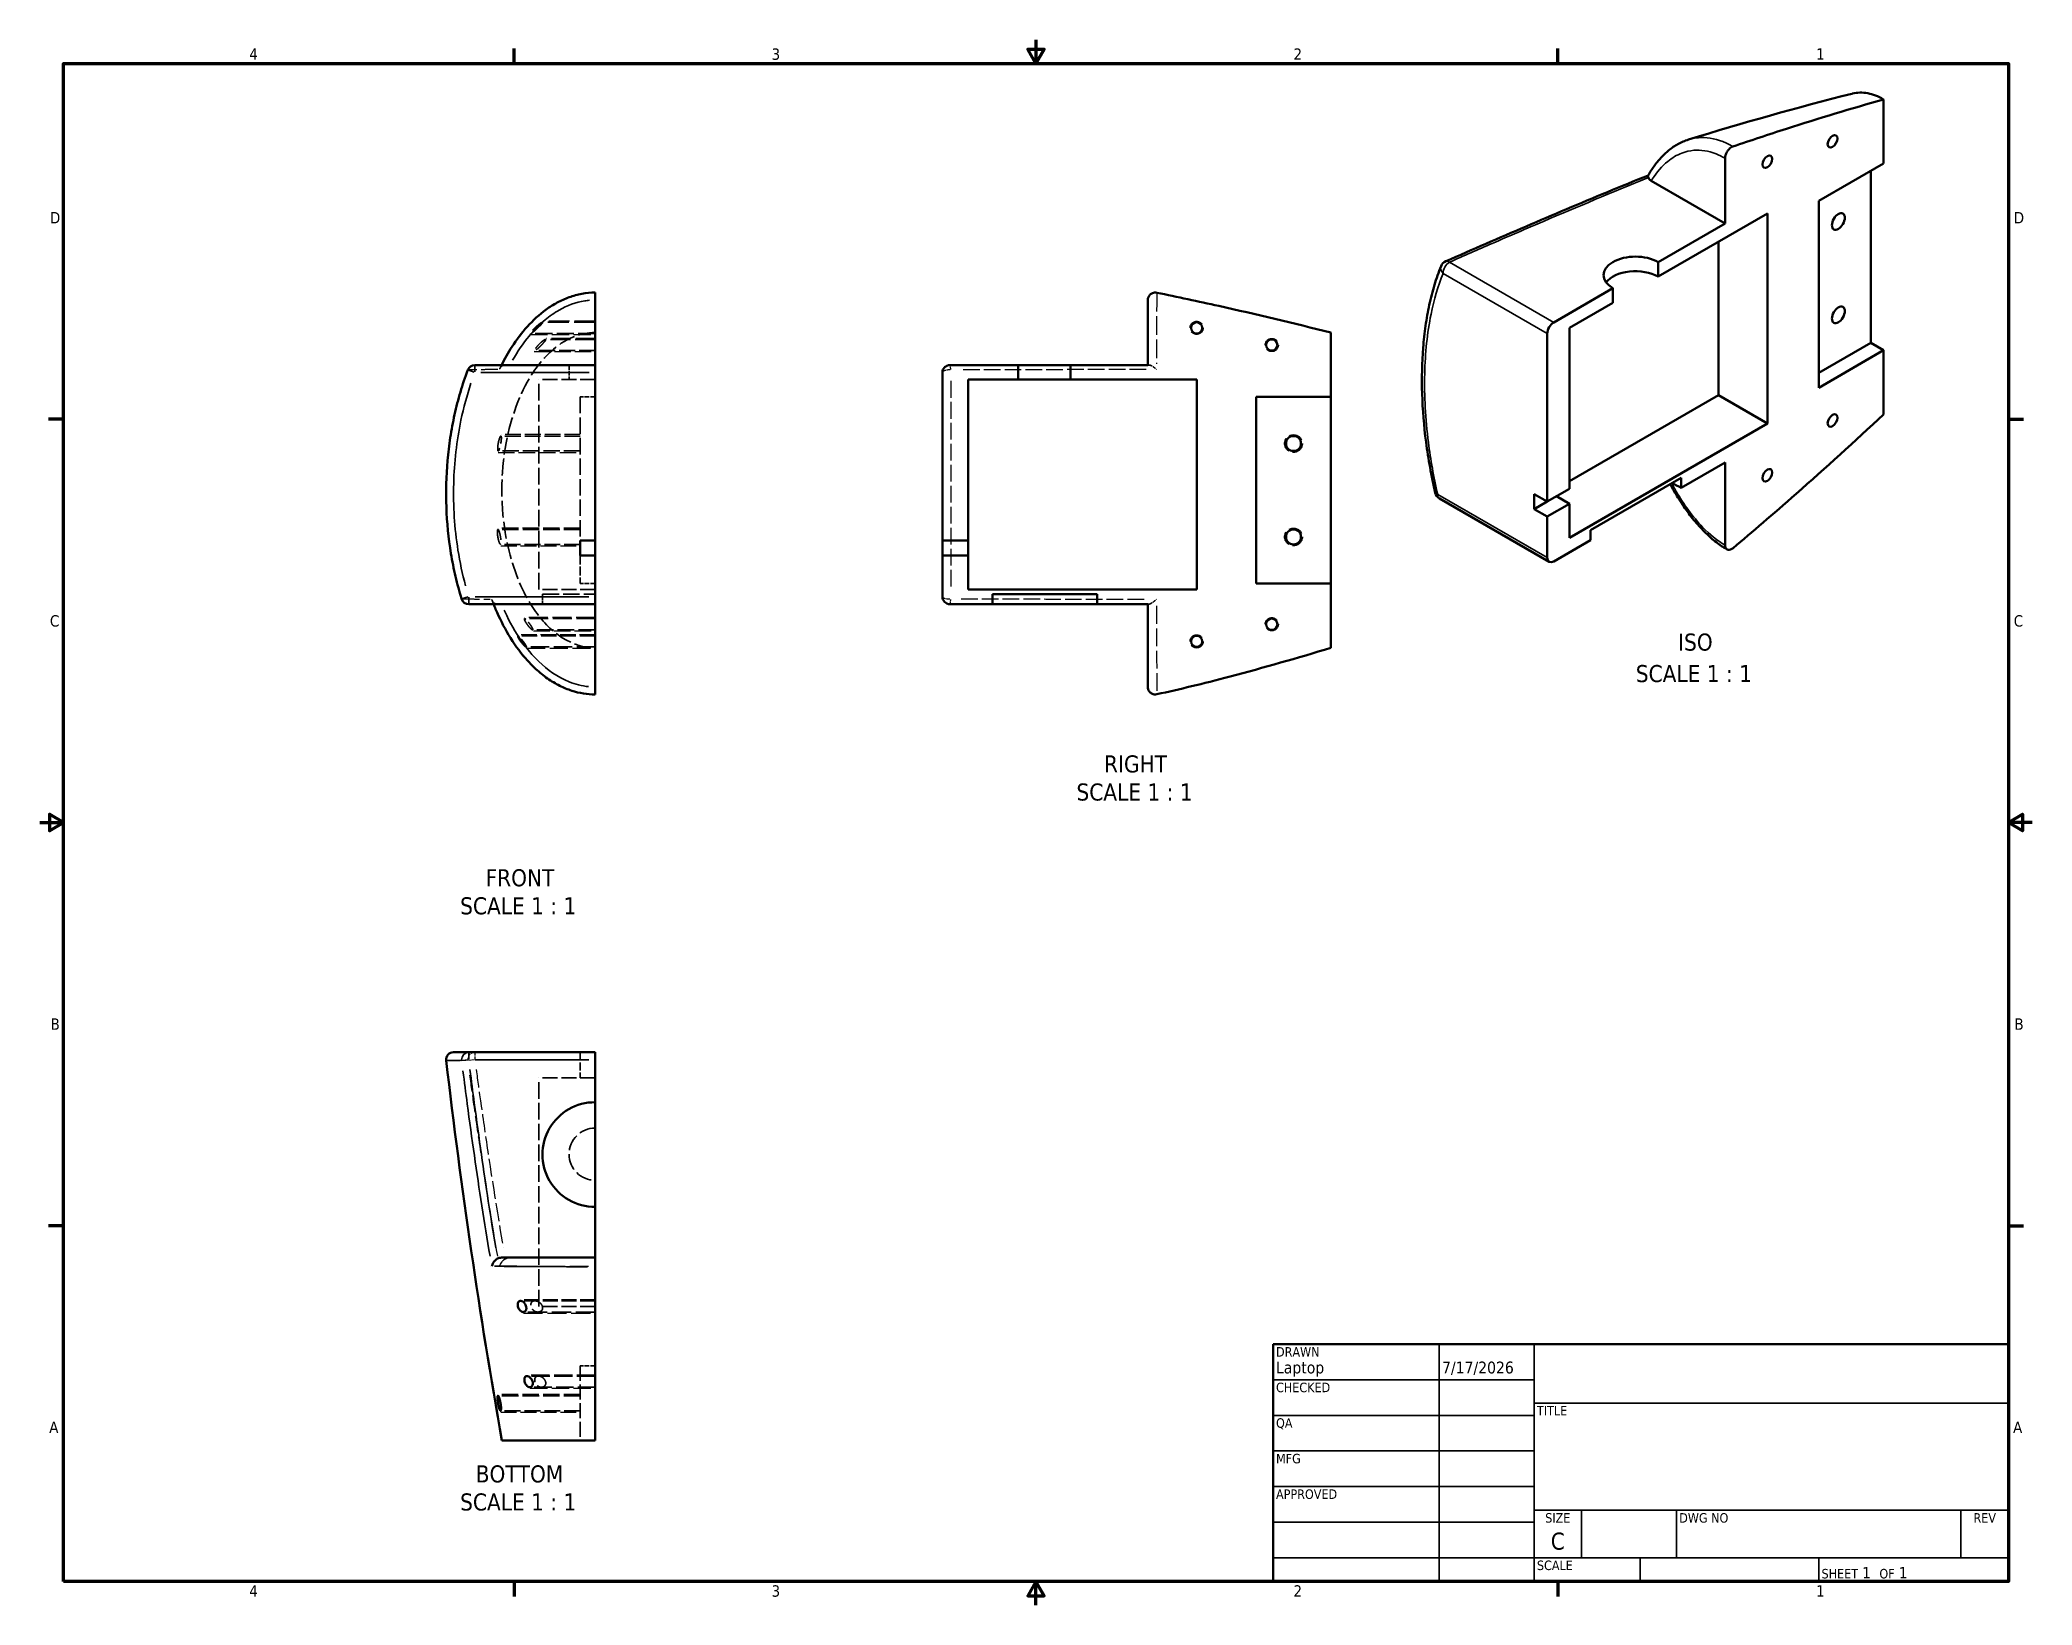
# Model space of a CAD drawing. Header units: millimetres. Extents: x 13 to 546, y 6 to 425.
import ezdxf
from ezdxf.enums import TextEntityAlignment as Align

# ---------------------------------------------------------------- set-up
doc = ezdxf.new("R2010")
doc.units = ezdxf.units.MM
doc.header["$LTSCALE"] = 25.4
doc.linetypes.add('DASHED', pattern=[0.2067, 0.1654, -0.0413])
for name, color, linetype, lineweight in [('Border (ANSI)', 7, 'Continuous', 70), ('Hidden (ANSI)', 7, 'DASHED', 35), ('Hidden Narrow (ANSI)', 7, 'DASHED', 25), ('Symbol (ANSI)', 7, 'Continuous', 25), ('Title (ANSI)', 7, 'Continuous', 50), ('Visible (ANSI)', 7, 'Continuous', 50), ('Visible Narrow (ANSI)', 7, 'Continuous', 35)]:
    doc.layers.add(name, color=color, linetype=linetype, lineweight=lineweight)
doc.styles.add('Label Text (ANSI)', font='tahoma.ttf')
doc.styles.add('Note Text (ANSI)', font='tahoma.ttf')
doc.styles.add('Text Style30', font='tahoma.ttf')
doc.styles.add('Text Style38', font='tahoma.ttf')
doc.styles.add('Text Style39', font='tahoma.ttf')

msp = doc.modelspace()

# ---------------------------------------------------------------- texts
at = {"layer": 'Symbol (ANSI)', "char_height": 4.572, "attachment_point": 7, "style": 'Label Text (ANSI)'}
for s, insert in [('ISO', (451.31, 261.83)), ('RIGHT', (297.61, 229.21)), ('SCALE 1 : 1', (290.23, 221.69)), ('FRONT', (132.03, 198.73)), ('SCALE 1 : 1', (125.22, 191.22)), ('BOTTOM', (129.39, 39.12)), ('SCALE 1 : 1', (125.22, 31.61))]:
    msp.add_mtext(s, dxfattribs=dict(at, insert=insert))
at = {"layer": 'Symbol (ANSI)', "insert": (439.98, 253.4), "char_height": 4.572, "width": 32.3602, "attachment_point": 7, "style": 'Label Text (ANSI)'}
msp.add_mtext('SCALE 1 : 1', dxfattribs=at)

# ---------------------------------------------------------------- blocks, each defined once
blk = doc.blocks.new('Borders Default Border')
at = {"layer": 'Border (ANSI)'}
for p, q in [((5.5, 16.5), (5.5, 16.66)), ((16.5, 16.5), (16.5, 16.66)), ((0.75, 12.75), (0.59, 12.75)), ((21.25, 12.75), (21.41, 12.75)), ((0.75, 4.25), (0.59, 4.25)), ((21.25, 4.25), (21.41, 4.25)), ((5.5, 0.5), (5.5, 0.34)), ((16.5, 0.5), (16.5, 0.34))]:
    blk.add_line(p, q, dxfattribs=at)
at = {"layer": 'Border (ANSI)', "flags": 128}
for points in [[(11, 16.75), (11, 16.5), (10.913, 16.65), (11.087, 16.65), (11, 16.5)], [(0.75, 0.5), (0.75, 16.5), (21.25, 16.5), (21.25, 0.5), (0.75, 0.5)], [(0.5, 8.5), (0.75, 8.5), (0.6, 8.587), (0.6, 8.413), (0.75, 8.5)], [(21.5, 8.5), (21.25, 8.5), (21.4, 8.587), (21.4, 8.413), (21.25, 8.5)], [(11, 0.25), (11, 0.5), (10.913, 0.35), (11.087, 0.35), (11, 0.5)]]:
    blk.add_lwpolyline(points, dxfattribs=at)
at = {"layer": 'Border (ANSI)', "char_height": 0.12, "attachment_point": 7, "style": 'Note Text (ANSI)'}
for s, insert in [('4', (2.708, 16.54)), ('3', (8.213, 16.537)), ('2', (13.714, 16.54)), ('1', (19.223, 16.54)), ('D', (0.606, 14.815)), ('D', (21.306, 14.815)), ('C', (0.606, 10.563)), ('C', (21.306, 10.563)), ('B', (0.613, 6.315)), ('B', (21.313, 6.315)), ('A', (0.599, 2.065)), ('A', (21.299, 2.065)), ('4', (2.708, 0.34)), ('3', (8.213, 0.337)), ('2', (13.714, 0.34)), ('1', (19.223, 0.34))]:
    blk.add_mtext(s, dxfattribs=dict(at, insert=insert))
blk = doc.blocks.new('Title Blocks ANSI - Large')
at = {"layer": 'Title (ANSI)'}
for p, q in [((5, 7.45), (5, 4.95)), ((12.75, 7.45), (5, 7.45)), ((12.75, 4.95), (12.75, 7.45)), ((5, 4.95), (12.75, 4.95))]:
    blk.add_line(p, q, dxfattribs=at)
at = {"layer": 'Title (ANSI)', "lineweight": 35}
for p, q in [((6.75, 4.95), (6.75, 7.45)), ((7.75, 4.95), (7.75, 7.45)), ((5, 7.075), (7.75, 7.075)), ((7.75, 6.83), (12.75, 6.83)), ((5, 6.7), (7.75, 6.7)), ((5, 6.325), (7.75, 6.325)), ((5, 5.95), (7.75, 5.95)), ((12.75, 5.7), (7.75, 5.7)), ((8.25, 5.2), (8.25, 5.7)), ((9.25, 5.2), (9.25, 5.7)), ((12.25, 5.2), (12.25, 5.7)), ((5, 5.575), (7.75, 5.575)), ((7.75, 5.2), (5, 5.2)), ((12.75, 5.2), (7.75, 5.2)), ((8.87, 5.2), (8.87, 4.95)), ((10.75, 5.2), (10.75, 4.95))]:
    blk.add_line(p, q, dxfattribs=at)
at = {"layer": 'Title (ANSI)', "style": 'Text Style38'}
for s, p in [('DRAWN', (5.03, 7.42)), ('CHECKED', (5.03, 7.045)), ('TITLE', (7.78, 6.8)), ('QA', (5.03, 6.67)), ('MFG', (5.03, 6.295)), ('APPROVED', (5.03, 5.92)), ('DWG NO', (9.28, 5.67)), ('SCALE', (7.78, 5.17))]:
    blk.add_text(s, height=0.1, dxfattribs=at).set_placement(p, align=Align.TOP_LEFT)
for s, p in [('SIZE', (8, 5.67)), ('REV', (12.5, 5.67))]:
    blk.add_text(s, height=0.1, dxfattribs=at).set_placement(p, align=Align.TOP_CENTER)
at = {"layer": 'Title (ANSI)', "insert": (10.78, 4.98), "char_height": 0.12, "attachment_point": 7, "style": 'Note Text (ANSI)'}
blk.add_mtext('\\fTahoma|b0|i0;{\\H0.1000;SHEET}\\fTahoma|b0|i0;{\\H0.1200; 1  }\\fTahoma|b0|i0;{\\H0.1000;OF}\\fTahoma|b0|i0;{\\H0.1200; 1 }', dxfattribs=at)
at = {"layer": 'Title (ANSI)'}
for tag, height, style, p in [('AUTHOR', 0.125, 'Text Style39', (5.03, 7.105)), ('CREATION_DATE', 0.125, 'Text Style39', (6.78, 7.105)), ('CHECKED_BY', 0.125, 'Text Style39', (5.03, 6.73)), ('CHECKED_DATE', 0.125, 'Text Style39', (6.78, 6.73)), ('MFG_APPROVED_BY', 0.125, 'Text Style39', (5.03, 5.98)), ('MFG_APPROVED_DATE', 0.125, 'Text Style39', (6.78, 5.98)), ('ENG_APPROVED_BY', 0.125, 'Text Style39', (5.03, 5.605)), ('ENG_APPROVAL_DATE', 0.125, 'Text Style39', (6.78, 5.605)), ('PART_NUMBER', 0.18, 'Text Style30', (9.28, 5.23))]:
    blk.add_attdef(tag, text='', height=height, dxfattribs=dict(at, style=style)).set_placement(p, align=Align.BOTTOM_LEFT)
at = {"layer": 'Title (ANSI)', "lineweight": 30, "flags": 63}
blk.add_attdef('COMPANY', text='', height=0.125, dxfattribs=at).set_placement((10.25, 7.14), align=Align.MIDDLE_CENTER)
blk.add_attdef('TITLE', text='', height=0.18, dxfattribs=at).set_placement((7.78, 6.223), align=Align.MIDDLE_LEFT)
at = {"layer": 'Title (ANSI)'}
for tag, height, style, p in [('Sheet_Size', 0.18, 'Text Style30', (8, 5.375)), ('REVISION_NUMBER', 0.125, 'Text Style39', (12.5, 5.375))]:
    blk.add_attdef(tag, text='', height=height, dxfattribs=dict(at, style=style)).set_placement(p, align=Align.MIDDLE_CENTER)
at = {"layer": 'Title (ANSI)', "lineweight": 30, "flags": 63}
blk.add_attdef('Initial_View_Scale', text='', height=0.12, dxfattribs=at).set_placement((8.84, 4.98), align=Align.BOTTOM_RIGHT)

# ---------------------------------------------------------------- linework, layer by layer
at = {"layer": 'Hidden (ANSI)', "ltscale": 1.090998}
msp.add_line((161.38, 346.84), (144.19, 346.84), dxfattribs=at)
at = {"layer": 'Hidden (ANSI)', "ltscale": 1.344048}
msp.add_line((161.38, 349.84), (147.26, 349.84), dxfattribs=at)
at = {"layer": 'Hidden (ANSI)', "ltscale": 1.024214}
msp.add_line((161.38, 342.24), (145.24, 342.24), dxfattribs=at)
at = {"layer": 'Hidden (ANSI)', "ltscale": 1.265298}
msp.add_line((161.38, 345.24), (148.09, 345.24), dxfattribs=at)
at = {"layer": 'Hidden (ANSI)', "ltscale": 0.292549}
msp.add_line((154.38, 338.37), (154.38, 334.47), dxfattribs=at)
at = {"layer": 'Hidden (ANSI)', "ltscale": 0.101461}
msp.add_line((309.69, 338.37), (309.34, 338.37), dxfattribs=at)
at = {"layer": 'Hidden (ANSI)', "ltscale": 0.958697}
for p, q in [((161.38, 334.47), (146.28, 334.47)), ((161.38, 278.27), (146.28, 278.27)), ((161.38, 147.5), (146.28, 147.5)), ((161.38, 86.3), (146.28, 86.3))]:
    msp.add_line(p, q, dxfattribs=at)
at = {"layer": 'Hidden (ANSI)', "ltscale": 1.070439}
msp.add_line((146.28, 278.27), (146.28, 334.47), dxfattribs=at)
at = {"layer": 'Hidden (ANSI)', "ltscale": 1.04775}
msp.add_line((157.38, 329.87), (157.38, 291.37), dxfattribs=at)
at = {"layer": 'Hidden (ANSI)', "ltscale": 0.299852}
for p, q in [((161.38, 329.87), (157.38, 329.87)), ((161.38, 279.87), (157.38, 279.87)), ((161.38, 70.4), (157.38, 70.4))]:
    msp.add_line(p, q, dxfattribs=at)
at = {"layer": 'Hidden (ANSI)', "ltscale": 1.044776}
msp.add_line((157.38, 315.37), (135.43, 315.37), dxfattribs=at)
at = {"layer": 'Hidden (ANSI)', "ltscale": 1.011202}
msp.add_line((157.38, 319.37), (136.14, 319.37), dxfattribs=at)
at = {"layer": 'Hidden (ANSI)', "ltscale": 1.048241}
msp.add_line((157.38, 294.37), (135.36, 294.37), dxfattribs=at)
at = {"layer": 'Hidden (ANSI)', "ltscale": 1.016117}
msp.add_line((157.38, 290.37), (136.04, 290.37), dxfattribs=at)
at = {"layer": 'Hidden (ANSI)', "ltscale": 0.561852}
msp.add_line((157.38, 287.37), (157.38, 279.87), dxfattribs=at)
at = {"layer": 'Hidden (ANSI)', "ltscale": 1.051882}
msp.add_line((147.28, 277.06), (161.38, 277.06), dxfattribs=at)
at = {"layer": 'Hidden (ANSI)', "ltscale": 0.202368}
for p, q in [((147.28, 274.36), (147.28, 277.06)), ((267.74, 274.36), (267.74, 277.06)), ((295.74, 274.36), (295.74, 277.06))]:
    msp.add_line(p, q, dxfattribs=at)
at = {"layer": 'Hidden (ANSI)', "ltscale": 0.007334}
for p, q in [((267.74, 277.06), (267.74, 277.06)), ((295.74, 277.06), (295.74, 277.06))]:
    msp.add_line(p, q, dxfattribs=at)
at = {"layer": 'Hidden (ANSI)', "ltscale": 0.084509}
msp.add_line((309.34, 274.36), (309.61, 274.36), dxfattribs=at)
at = {"layer": 'Hidden (ANSI)', "ltscale": 1.198314}
msp.add_line((161.38, 270.49), (142.5, 270.49), dxfattribs=at)
at = {"layer": 'Hidden (ANSI)', "ltscale": 1.063412}
msp.add_line((161.38, 267.49), (144.63, 267.49), dxfattribs=at)
at = {"layer": 'Hidden (ANSI)', "ltscale": 0.984911}
msp.add_line((161.38, 265.89), (140.69, 265.89), dxfattribs=at)
at = {"layer": 'Hidden (ANSI)', "ltscale": 1.173342}
msp.add_line((161.38, 262.89), (142.89, 262.89), dxfattribs=at)
at = {"layer": 'Hidden (ANSI)', "ltscale": 0.517318}
msp.add_line((157.38, 154.4), (157.38, 147.5), dxfattribs=at)
at = {"layer": 'Hidden (ANSI)', "ltscale": 1.059704}
msp.add_line((146.28, 86.3), (146.28, 147.5), dxfattribs=at)
at = {"layer": 'Hidden (ANSI)', "ltscale": 0.951838}
msp.add_line((161.38, 87.83), (141.39, 87.83), dxfattribs=at)
at = {"layer": 'Hidden (ANSI)', "ltscale": 1.223535}
msp.add_line((161.38, 84.83), (142.1, 84.83), dxfattribs=at)
at = {"layer": 'Hidden (ANSI)', "ltscale": 0.952348}
msp.add_line((157.38, 70.4), (157.38, 50.4), dxfattribs=at)
at = {"layer": 'Hidden (ANSI)', "ltscale": 1.159075}
msp.add_line((161.38, 67.7), (143.12, 67.7), dxfattribs=at)
at = {"layer": 'Hidden (ANSI)', "ltscale": 1.109022}
msp.add_line((161.38, 64.7), (143.91, 64.7), dxfattribs=at)
at = {"layer": 'Hidden (ANSI)', "ltscale": 1.050631}
msp.add_line((157.38, 62.4), (135.31, 62.4), dxfattribs=at)
at = {"layer": 'Hidden (ANSI)', "ltscale": 1.016409}
msp.add_line((157.38, 58.4), (136.03, 58.4), dxfattribs=at)
at = {"layer": 'Hidden (ANSI)', "ltscale": 1.047162}
msp.add_arc((161.38, 127.1), 7, 90, 270, dxfattribs=at)
at = {"layer": 'Hidden (ANSI)', "ltscale": 1.075485}
msp.add_open_spline([(161.38, 347.07), (159.7, 347.07), (158.06, 346.79), (154.79, 345.68), (153.21, 344.85), (149.02, 341.89), (146.51, 339.16), (141.18, 330.77), (138.85, 324.53), (135.98, 309.25), (136, 300.28), (138.75, 285.83), (140.72, 280.28), (145.05, 272.65), (147.18, 269.8), (151.51, 265.95), (153.49, 264.65), (157.49, 263.06), (159.41, 262.67), (161.38, 262.67)], degree=3, knots=[-10.365401, -10.365401, -10.365401, -10.365401, -9.745224, -9.745224, -9.087405, -9.087405, -7.849207, -7.849207, -6.059419, -6.059419, -3.904824, -3.904824, -2.323842, -2.323842, -1.291761, -1.291761, -0.590045, -0.590045, 0, 0, 0, 0], dxfattribs=at)
at = {"layer": 'Hidden (ANSI)', "ltscale": 1.11185}
for points in [[(146.95, 349.72), (146.82, 349.65), (146.68, 349.56), (146.27, 349.27), (145.97, 349.03), (145.42, 348.53), (145.16, 348.28), (144.77, 347.85), (144.62, 347.67), (144.39, 347.38), (144.31, 347.25), (144.2, 347.06), (144.16, 346.99), (144.14, 346.89), (144.14, 346.85), (144.2, 346.83), (144.25, 346.85), (144.41, 346.93), (144.53, 347.01), (144.86, 347.27), (145.08, 347.46), (145.58, 347.91), (145.85, 348.16), (146.35, 348.65), (146.58, 348.87), (146.92, 349.23), (147.04, 349.37), (147.2, 349.56), (147.25, 349.64), (147.31, 349.75), (147.32, 349.79), (147.3, 349.84), (147.27, 349.84), (147.16, 349.82), (147.06, 349.78), (146.95, 349.72)], [(146.95, 86.92), (146.82, 87.08), (146.68, 87.21), (146.27, 87.54), (145.97, 87.69), (145.42, 87.83), (145.16, 87.85), (144.77, 87.76), (144.62, 87.69), (144.39, 87.49), (144.31, 87.38), (144.2, 87.13), (144.16, 87), (144.14, 86.72), (144.14, 86.58), (144.2, 86.27), (144.25, 86.11), (144.41, 85.78), (144.53, 85.6), (144.86, 85.25), (145.08, 85.09), (145.58, 84.87), (145.85, 84.82), (146.35, 84.84), (146.58, 84.91), (146.92, 85.11), (147.04, 85.22), (147.2, 85.45), (147.25, 85.56), (147.31, 85.8), (147.32, 85.92), (147.3, 86.18), (147.27, 86.31), (147.16, 86.61), (147.06, 86.77), (146.95, 86.92)]]:
    msp.add_open_spline(points, degree=3, knots=[-1.116575, -1.116575, -1.116575, -1.116575, -1.053676, -1.053676, -0.938264, -0.938264, -0.841588, -0.841588, -0.772418, -0.772418, -0.718702, -0.718702, -0.674509, -0.674509, -0.630363, -0.630363, -0.579807, -0.579807, -0.514913, -0.514913, -0.432504, -0.432504, -0.343345, -0.343345, -0.260804, -0.260804, -0.195524, -0.195524, -0.149823, -0.149823, -0.107175, -0.107175, -0.060647, -0.060647, 0, 0, 0, 0], dxfattribs=at)
at = {"layer": 'Hidden (ANSI)', "ltscale": 1.087564}
for points in [[(147.41, 344.88), (147.33, 344.82), (147.25, 344.76), (146.91, 344.48), (146.62, 344.22), (146.13, 343.71), (145.92, 343.47), (145.61, 343.08), (145.49, 342.92), (145.33, 342.66), (145.27, 342.55), (145.2, 342.39), (145.18, 342.33), (145.19, 342.25), (145.22, 342.24), (145.32, 342.25), (145.4, 342.3), (145.62, 342.45), (145.77, 342.57), (146.17, 342.93), (146.42, 343.17), (146.94, 343.69), (147.19, 343.95), (147.6, 344.39), (147.76, 344.58), (147.97, 344.84), (148.04, 344.94), (148.13, 345.09), (148.15, 345.14), (148.15, 345.22), (148.14, 345.24), (148.05, 345.25), (147.98, 345.22), (147.76, 345.12), (147.6, 345.01), (147.41, 344.88)], [(147.41, 67.18), (147.33, 67.25), (147.25, 67.31), (146.91, 67.54), (146.62, 67.65), (146.13, 67.72), (145.92, 67.7), (145.61, 67.56), (145.49, 67.47), (145.33, 67.25), (145.27, 67.13), (145.2, 66.87), (145.18, 66.73), (145.19, 66.43), (145.22, 66.28), (145.32, 65.94), (145.4, 65.77), (145.62, 65.42), (145.77, 65.24), (146.17, 64.91), (146.42, 64.79), (146.94, 64.68), (147.19, 64.7), (147.6, 64.84), (147.76, 64.94), (147.97, 65.17), (148.04, 65.29), (148.13, 65.53), (148.15, 65.65), (148.15, 65.91), (148.14, 66.04), (148.05, 66.33), (147.98, 66.49), (147.76, 66.84), (147.6, 67.02), (147.41, 67.18)]]:
    msp.add_open_spline(points, degree=3, knots=[-1.207288, -1.207288, -1.207288, -1.207288, -1.172513, -1.172513, -1.05679, -1.05679, -0.958421, -0.958421, -0.88705, -0.88705, -0.83098, -0.83098, -0.780222, -0.780222, -0.727609, -0.727609, -0.663298, -0.663298, -0.580323, -0.580323, -0.478557, -0.478557, -0.376223, -0.376223, -0.294379, -0.294379, -0.236548, -0.236548, -0.190507, -0.190507, -0.144451, -0.144451, -0.084776, -0.084776, 0, 0, 0, 0], dxfattribs=at)
at = {"layer": 'Hidden (ANSI)', "ltscale": 0.211927}
for points in [[(137.27, 338.37), (137.06, 338.37), (136.86, 338.33), (136.45, 338.16), (136.26, 338.02), (135.95, 337.66), (135.84, 337.45), (135.78, 337.22), (135.78, 337.22), (135.78, 337.22)], [(309.69, 338.37), (309.83, 338.37), (309.99, 338.33), (310.39, 338.16), (310.64, 338.02), (311.14, 337.66), (311.4, 337.45), (311.64, 337.22), (311.65, 337.22), (311.65, 337.22)], [(137.27, 99.04), (137.06, 98.91), (136.86, 98.75), (136.45, 98.35), (136.26, 98.1), (135.95, 97.59), (135.84, 97.34), (135.78, 97.09), (135.78, 97.09), (135.78, 97.09)]]:
    msp.add_open_spline(points, degree=3, knots=[0, 0, 0, 0, 0.0759867, 0.0759867, 0.1781438, 0.1781438, 0.2800454, 0.2800454, 0.2809061, 0.2809061, 0.2809061, 0.2809061], dxfattribs=at)
at = {"layer": 'Hidden (ANSI)', "ltscale": 0.073027}
msp.add_open_spline([(135.88, 337.49), (136.02, 337.79), (136.17, 338.08), (136.31, 338.37)], degree=3, dxfattribs=at)
at = {"layer": 'Hidden (ANSI)', "ltscale": 1.214758}
for points in [[(135.3, 316.54), (135.3, 316.46), (135.29, 316.39), (135.28, 316.11), (135.28, 315.93), (135.3, 315.62), (135.32, 315.51), (135.39, 315.37), (135.43, 315.36), (135.53, 315.42), (135.59, 315.51), (135.71, 315.78), (135.77, 315.96), (135.89, 316.37), (135.94, 316.58), (136.03, 317.01), (136.07, 317.21), (136.15, 317.63), (136.18, 317.83), (136.23, 318.23), (136.25, 318.43), (136.27, 318.81), (136.27, 318.98), (136.24, 319.24), (136.22, 319.32), (136.14, 319.39), (136.09, 319.37), (135.98, 319.24), (135.91, 319.12), (135.78, 318.8), (135.7, 318.59), (135.58, 318.15), (135.53, 317.94), (135.44, 317.52), (135.4, 317.32), (135.34, 316.92), (135.32, 316.72), (135.3, 316.54)], [(135.3, 62.22), (135.3, 62.18), (135.29, 62.14), (135.28, 61.97), (135.28, 61.81), (135.3, 61.41), (135.32, 61.17), (135.39, 60.66), (135.43, 60.4), (135.53, 59.88), (135.59, 59.63), (135.71, 59.16), (135.77, 58.96), (135.89, 58.65), (135.94, 58.55), (136.03, 58.42), (136.07, 58.39), (136.15, 58.4), (136.18, 58.44), (136.23, 58.58), (136.25, 58.69), (136.27, 58.99), (136.27, 59.18), (136.24, 59.63), (136.22, 59.88), (136.14, 60.4), (136.09, 60.66), (135.98, 61.17), (135.91, 61.4), (135.78, 61.83), (135.7, 62.01), (135.58, 62.25), (135.53, 62.33), (135.44, 62.4), (135.4, 62.41), (135.34, 62.36), (135.32, 62.3), (135.3, 62.22)]]:
    msp.add_open_spline(points, degree=3, knots=[-1.278527, -1.278527, -1.278527, -1.278527, -1.25344, -1.25344, -1.180474, -1.180474, -1.102227, -1.102227, -1.021704, -1.021704, -0.942033, -0.942033, -0.858075, -0.858075, -0.785274, -0.785274, -0.722041, -0.722041, -0.660059, -0.660059, -0.592172, -0.592172, -0.515067, -0.515067, -0.437083, -0.437083, -0.356631, -0.356631, -0.276387, -0.276387, -0.191619, -0.191619, -0.122376, -0.122376, -0.061811, -0.061811, 0, 0, 0, 0], dxfattribs=at)
at = {"layer": 'Hidden (ANSI)', "ltscale": 1.214785}
msp.add_open_spline([(135.33, 292.27), (135.35, 292.17), (135.36, 292.08), (135.43, 291.75), (135.49, 291.53), (135.61, 291.1), (135.68, 290.9), (135.82, 290.59), (135.89, 290.48), (136.01, 290.36), (136.05, 290.36), (136.13, 290.44), (136.15, 290.52), (136.18, 290.78), (136.18, 290.95), (136.17, 291.33), (136.15, 291.52), (136.1, 291.92), (136.07, 292.12), (136, 292.53), (135.96, 292.74), (135.87, 293.17), (135.81, 293.4), (135.7, 293.8), (135.63, 293.98), (135.51, 294.25), (135.45, 294.33), (135.35, 294.39), (135.31, 294.37), (135.25, 294.24), (135.22, 294.13), (135.19, 293.83), (135.19, 293.64), (135.21, 293.24), (135.22, 293.05), (135.27, 292.66), (135.3, 292.46), (135.33, 292.27)], degree=3, knots=[-1.279083, -1.279083, -1.279083, -1.279083, -1.250041, -1.250041, -1.178041, -1.178041, -1.093651, -1.093651, -1.010352, -1.010352, -0.932781, -0.932781, -0.859115, -0.859115, -0.781713, -0.781713, -0.71565, -0.71565, -0.654838, -0.654838, -0.591073, -0.591073, -0.515783, -0.515783, -0.43227, -0.43227, -0.350283, -0.350283, -0.273039, -0.273039, -0.199544, -0.199544, -0.122121, -0.122121, -0.059149, -0.059149, 0, 0, 0, 0], dxfattribs=at)
at = {"layer": 'Hidden (ANSI)', "ltscale": 0.226688}
for points in [[(135.25, 274.36), (135.04, 274.36), (134.85, 274.4), (134.45, 274.55), (134.26, 274.68), (133.9, 275.07), (133.76, 275.35), (133.69, 275.67), (133.69, 275.67), (133.69, 275.67)], [(309.61, 274.36), (309.72, 274.36), (309.85, 274.4), (310.2, 274.55), (310.43, 274.68), (310.98, 275.07), (311.32, 275.35), (311.65, 275.67), (311.65, 275.67), (311.65, 275.67)]]:
    msp.add_open_spline(points, degree=3, knots=[-0.3025232, -0.3025232, -0.3025232, -0.3025232, -0.2313211, -0.2313211, -0.1362394, -0.1362394, 0, 0, 0.0008737, 0.0008737, 0.0008737, 0.0008737], dxfattribs=at)
at = {"layer": 'Hidden (ANSI)', "ltscale": 0.081541}
msp.add_open_spline([(134.17, 274.36), (134.04, 274.7), (133.9, 275.04), (133.78, 275.38)], degree=3, dxfattribs=at)
at = {"layer": 'Hidden (ANSI)', "ltscale": 1.014603}
msp.add_open_spline([(144.66, 267.5), (144.67, 267.5), (144.68, 267.51), (144.7, 267.55), (144.7, 267.6), (144.66, 267.75), (144.62, 267.84), (144.51, 268.08), (144.42, 268.22), (144.21, 268.56), (144.08, 268.75), (143.77, 269.18), (143.6, 269.41), (143.27, 269.81), (143.12, 269.99), (142.86, 270.25), (142.76, 270.35), (142.6, 270.46), (142.54, 270.49), (142.46, 270.49), (142.44, 270.47), (142.43, 270.37), (142.44, 270.29), (142.5, 270.09), (142.55, 269.97), (142.68, 269.7), (142.77, 269.54), (142.99, 269.18), (143.13, 268.98), (143.44, 268.55), (143.61, 268.34), (143.94, 267.98), (144.1, 267.83), (144.34, 267.62), (144.44, 267.56), (144.58, 267.49), (144.63, 267.48), (144.66, 267.5)], degree=3, knots=[-1.062532, -1.062532, -1.062532, -1.062532, -1.048541, -1.048541, -1.002028, -1.002028, -0.954285, -0.954285, -0.898162, -0.898162, -0.826881, -0.826881, -0.741758, -0.741758, -0.663023, -0.663023, -0.599457, -0.599457, -0.546752, -0.546752, -0.499073, -0.499073, -0.449188, -0.449188, -0.398625, -0.398625, -0.341676, -0.341676, -0.26903, -0.26903, -0.184101, -0.184101, -0.10647, -0.10647, -0.047573, -0.047573, 0, 0, 0, 0], dxfattribs=at)
at = {"layer": 'Hidden (ANSI)', "ltscale": 1.019423}
msp.add_open_spline([(142.94, 262.92), (142.95, 262.94), (142.96, 262.96), (142.94, 263.05), (142.91, 263.13), (142.81, 263.34), (142.74, 263.47), (142.55, 263.76), (142.44, 263.93), (142.17, 264.3), (142.02, 264.51), (141.7, 264.92), (141.53, 265.12), (141.24, 265.46), (141.11, 265.59), (140.9, 265.78), (140.82, 265.84), (140.71, 265.9), (140.67, 265.9), (140.63, 265.85), (140.63, 265.81), (140.66, 265.66), (140.7, 265.56), (140.81, 265.32), (140.88, 265.18), (141.06, 264.88), (141.17, 264.71), (141.43, 264.33), (141.58, 264.12), (141.91, 263.73), (142.08, 263.54), (142.38, 263.23), (142.51, 263.11), (142.72, 262.96), (142.79, 262.92), (142.9, 262.89), (142.93, 262.89), (142.94, 262.92)], degree=3, knots=[-1.067202, -1.067202, -1.067202, -1.067202, -1.040392, -1.040392, -0.991806, -0.991806, -0.937544, -0.937544, -0.874226, -0.874226, -0.799673, -0.799673, -0.717478, -0.717478, -0.646256, -0.646256, -0.589211, -0.589211, -0.54032, -0.54032, -0.493167, -0.493167, -0.441244, -0.441244, -0.387476, -0.387476, -0.326558, -0.326558, -0.250676, -0.250676, -0.168933, -0.168933, -0.098714, -0.098714, -0.045245, -0.045245, 0, 0, 0, 0], dxfattribs=at)
at = {"layer": 'Hidden (ANSI)', "ltscale": 0.101461}
msp.add_open_spline([(137.27, 99.04), (137.38, 99.1), (137.49, 99.16), (137.9, 99.33), (138.23, 99.4), (138.56, 99.4)], degree=3, knots=[-0.1357232, -0.1357232, -0.1357232, -0.1357232, -0.0987747, -0.0987747, 0, 0, 0, 0], dxfattribs=at)
at = {"layer": 'Hidden Narrow (ANSI)', "ltscale": 1.31338}
msp.add_line((161.38, 350.11), (147.58, 350.11), dxfattribs=at)
at = {"layer": 'Hidden Narrow (ANSI)', "ltscale": 1.106307}
msp.add_line((143.95, 346.57), (161.38, 346.57), dxfattribs=at)
at = {"layer": 'Hidden Narrow (ANSI)', "ltscale": 1.038352}
msp.add_line((145.02, 341.97), (161.38, 341.97), dxfattribs=at)
at = {"layer": 'Hidden Narrow (ANSI)', "ltscale": 1.236795}
msp.add_line((161.38, 345.51), (148.39, 345.51), dxfattribs=at)
at = {"layer": 'Hidden Narrow (ANSI)', "ltscale": 1.047372}
msp.add_line((135.38, 314.99), (157.38, 314.99), dxfattribs=at)
at = {"layer": 'Hidden Narrow (ANSI)', "ltscale": 1.007416}
msp.add_line((157.38, 319.75), (136.22, 319.75), dxfattribs=at)
at = {"layer": 'Hidden Narrow (ANSI)', "ltscale": 1.050705}
msp.add_line((157.38, 294.75), (135.31, 294.75), dxfattribs=at)
at = {"layer": 'Hidden Narrow (ANSI)', "ltscale": 1.012476}
msp.add_line((136.11, 289.99), (157.38, 289.99), dxfattribs=at)
at = {"layer": 'Hidden Narrow (ANSI)', "ltscale": 1.209215}
msp.add_line((161.38, 270.76), (142.33, 270.76), dxfattribs=at)
at = {"layer": 'Hidden Narrow (ANSI)', "ltscale": 1.049794}
msp.add_line((144.84, 267.22), (161.38, 267.22), dxfattribs=at)
at = {"layer": 'Hidden Narrow (ANSI)', "ltscale": 0.99346}
msp.add_line((161.38, 266.16), (140.51, 266.16), dxfattribs=at)
at = {"layer": 'Hidden Narrow (ANSI)', "ltscale": 1.159344}
msp.add_line((143.11, 262.62), (161.38, 262.62), dxfattribs=at)
at = {"layer": 'Hidden Narrow (ANSI)', "ltscale": 0.162948}
msp.add_line((129.05, 152.38), (127.36, 152.16), dxfattribs=at)
at = {"layer": 'Hidden Narrow (ANSI)', "ltscale": 0.211924}
msp.add_line((129.17, 154.39), (129.17, 152.56), dxfattribs=at)
at = {"layer": 'Hidden Narrow (ANSI)', "ltscale": 0.954852}
msp.add_line((161.38, 88.1), (141.32, 88.1), dxfattribs=at)
at = {"layer": 'Hidden Narrow (ANSI)', "ltscale": 1.21933}
msp.add_line((142.17, 84.56), (161.38, 84.56), dxfattribs=at)
at = {"layer": 'Hidden Narrow (ANSI)', "ltscale": 1.163494}
msp.add_line((161.38, 67.97), (143.05, 67.97), dxfattribs=at)
at = {"layer": 'Hidden Narrow (ANSI)', "ltscale": 1.104409}
msp.add_line((143.98, 64.43), (161.38, 64.43), dxfattribs=at)
at = {"layer": 'Hidden Narrow (ANSI)', "ltscale": 1.053843}
msp.add_line((157.38, 62.78), (135.24, 62.78), dxfattribs=at)
at = {"layer": 'Hidden Narrow (ANSI)', "ltscale": 1.013135}
msp.add_line((136.1, 58.02), (157.38, 58.02), dxfattribs=at)
at = {"layer": 'Hidden Narrow (ANSI)', "ltscale": 1.059428}
for centre in [(322.41, 348.34), (342.53, 343.74), (342.53, 268.99), (322.41, 264.39)]:
    msp.add_circle(centre, 1.77, dxfattribs=at)
at = {"layer": 'Hidden Narrow (ANSI)', "ltscale": 0.949028}
for centre in [(348.34, 317.37), (348.34, 292.37)]:
    msp.add_circle(centre, 2.38, dxfattribs=at)
at = {"layer": 'Hidden Narrow (ANSI)', "ltscale": 0.162948}
for centre, ratio, start_param, end_param in [((129.17, 336.37), 0.99131, 0.060398, 1.14756), ((256.34, 336.37), 0.131549, 5.135625, 6.222787)]:
    msp.add_ellipse(centre, major_axis=(0, 2), ratio=ratio, start_param=start_param, end_param=end_param, dxfattribs=at)
at = {"layer": 'Hidden Narrow (ANSI)', "ltscale": 0.228566}
for centre, major_axis, ratio, start_param, end_param in [((256.34, 336.37), (-2, 0), 0.357644, 4.673797, 6.198481), ((129.17, 152.4), (0, 2), 0.933858, 0.084705, 1.609389)]:
    msp.add_ellipse(centre, major_axis=major_axis, ratio=ratio, start_param=start_param, end_param=end_param, dxfattribs=at)
at = {"layer": 'Hidden Narrow (ANSI)', "ltscale": 0.171476}
for centre, ratio, start_param, end_param in [((127.53, 276.36), 0.992312, 5.075609, 6.219629), ((256.34, 276.36), 0.123761, 0.063557, 1.207576)]:
    msp.add_ellipse(centre, major_axis=(0, -2), ratio=ratio, start_param=start_param, end_param=end_param, dxfattribs=at)
at = {"layer": 'Hidden Narrow (ANSI)', "ltscale": 0.227922}
msp.add_ellipse((256.34, 276.36), major_axis=(-2, 0), ratio=0.297284, start_param=0.084466, end_param=1.604854, dxfattribs=at)
at = {"layer": 'Hidden Narrow (ANSI)', "ltscale": 1.185614}
for points in [[(159.58, 357.66), (159.14, 357.62), (158.7, 357.57), (155.61, 357.08), (153.07, 356.12), (149.35, 354.01), (148.01, 353.07), (146.76, 352.03), (145.06, 350.62), (143.53, 349.05), (140.21, 345.04), (138.56, 342.51), (136.92, 339.5), (136.72, 339.11), (136.52, 338.72)], [(311.74, 357.66), (311.73, 357.62), (311.73, 357.57), (311.73, 357.08), (311.72, 356.12), (311.71, 354.01), (311.7, 353.07), (311.69, 352.03), (311.69, 350.62), (311.68, 349.05), (311.67, 345.04), (311.66, 342.51), (311.65, 339.5), (311.65, 339.11), (311.65, 338.72)], [(159.58, 97), (159.14, 97), (158.7, 97), (155.61, 97), (153.07, 97.01), (149.35, 97.03), (148.01, 97.03), (146.76, 97.04), (145.06, 97.05), (143.53, 97.05), (140.21, 97.07), (138.56, 97.08), (136.92, 97.08), (136.72, 97.08), (136.52, 97.08)]]:
    msp.add_open_spline(points, degree=3, knots=[-12.986108, -12.986108, -12.986108, -12.986108, -12.866487, -12.866487, -12.138037, -12.138037, -11.682755, -11.682755, -11.682755, -11.062738, -11.062738, -10.198363, -10.198363, -10.071531, -10.071531, -10.071531, -10.071531], dxfattribs=at)
at = {"layer": 'Hidden Narrow (ANSI)', "ltscale": 1.061227}
for points in [[(135.29, 337.21), (133.74, 337.18), (132.29, 337.15), (130.93, 337.13), (130.24, 337.12), (129.56, 337.11), (128.49, 337.09), (128.08, 337.09), (127.68, 337.08)], [(308.9, 337.21), (299.97, 337.18), (291.02, 337.15), (282.05, 337.13), (277.44, 337.12), (272.82, 337.11), (265.26, 337.09), (262.3, 337.09), (259.34, 337.08)], [(135.29, 99.83), (133.74, 108.76), (132.29, 117.72), (130.93, 126.68), (130.24, 131.3), (129.56, 135.91), (128.49, 143.48), (128.08, 146.43), (127.68, 149.39)]]:
    msp.add_open_spline(points, degree=3, knots=[-5.512404, -5.512404, -5.512404, -5.512404, -2.795589, -2.795589, -2.795589, -1.397794, -1.397794, -0.504451, -0.504451, -0.504451, -0.504451], dxfattribs=at)
at = {"layer": 'Hidden Narrow (ANSI)', "ltscale": 1.069525}
for points in [[(126.25, 334.13), (125.13, 330.81), (124.22, 327.42), (122.32, 318.29), (121.67, 312.49), (121.51, 306.69), (121.35, 300.6), (121.73, 294.51), (123.2, 285.23), (123.88, 281.98), (124.76, 278.78)], [(256.58, 334.13), (256.58, 330.81), (256.58, 327.42), (256.57, 318.29), (256.57, 312.49), (256.57, 306.69), (256.57, 300.6), (256.57, 294.51), (256.57, 285.23), (256.57, 281.98), (256.57, 278.78)]]:
    msp.add_open_spline(points, degree=3, knots=[-10.918787, -10.918787, -10.918787, -10.918787, -9.891532, -9.891532, -8.182291, -8.182291, -8.182291, -6.393373, -6.393373, -5.420206, -5.420206, -5.420206, -5.420206], dxfattribs=at)
at = {"layer": 'Hidden Narrow (ANSI)', "ltscale": 1.060372}
for points in [[(125.98, 275.77), (126.35, 275.77), (126.74, 275.76), (127.74, 275.75), (128.37, 275.75), (129.03, 275.74), (130.32, 275.72), (131.7, 275.71), (133.22, 275.68)], [(259.33, 275.77), (262.29, 275.77), (265.24, 275.76), (272.8, 275.75), (277.4, 275.75), (282.01, 275.74), (290.99, 275.72), (299.96, 275.71), (308.91, 275.68)]]:
    msp.add_open_spline(points, degree=3, knots=[-14.024588, -14.024588, -14.024588, -14.024588, -13.133387, -13.133387, -11.739199, -11.739199, -11.739199, -9.021577, -9.021577, -9.021577, -9.021577], dxfattribs=at)
at = {"layer": 'Hidden Narrow (ANSI)', "ltscale": 1.14033}
for points in [[(134.4, 273.87), (134.72, 273.08), (135.06, 272.3), (136.74, 268.63), (138.3, 265.82), (141.56, 261.21), (143.12, 259.34), (144.88, 257.63), (147.39, 255.2), (150.32, 253.1), (155.45, 251.04), (157.36, 250.55), (159.3, 250.34)], [(311.66, 273.87), (311.66, 273.08), (311.66, 272.3), (311.67, 268.63), (311.68, 265.82), (311.69, 261.21), (311.7, 259.34), (311.71, 257.63), (311.72, 255.2), (311.74, 253.1), (311.76, 251.04), (311.77, 250.55), (311.77, 250.34)]]:
    msp.add_open_spline(points, degree=3, knots=[-3.568593, -3.568593, -3.568593, -3.568593, -3.321925, -3.321925, -2.396999, -2.396999, -1.703204, -1.703204, -1.703204, -0.716173, -0.716173, -0.187821, -0.187821, -0.187821, -0.187821], dxfattribs=at)
at = {"layer": 'Hidden Narrow (ANSI)', "ltscale": 1.15788}
msp.add_open_spline([(126.72, 152.15), (125.38, 152.16), (124.32, 152.16), (122.32, 152.16), (121.67, 152.16), (121.51, 152.16), (121.5, 152.16), (121.5, 152.16), (121.49, 152.16)], degree=3, knots=[-11.058989, -11.058989, -11.058989, -11.058989, -9.891532, -9.891532, -8.182291, -8.182291, -8.182291, -8.084045, -8.084045, -8.084045, -8.084045], dxfattribs=at)
at = {"layer": 'Hidden Narrow (ANSI)', "ltscale": 1.148741}
msp.add_open_spline([(129.52, 149.74), (129.92, 146.75), (130.33, 143.77), (131.4, 136.17), (132.07, 131.57), (132.76, 126.96), (134.02, 118.64), (135.34, 110.33), (136.76, 102.04)], degree=3, knots=[0.494296, 0.494296, 0.494296, 0.494296, 1.397794, 1.397794, 2.795589, 2.795589, 2.795589, 5.31946, 5.31946, 5.31946, 5.31946], dxfattribs=at)
at = {"layer": 'Hidden Narrow (ANSI)', "ltscale": 0.024472}
msp.add_open_spline([(137.21, 99.38), (137.23, 99.27), (137.25, 99.17), (137.27, 99.06)], degree=3, dxfattribs=at)
at = {"layer": 'Visible (ANSI)'}
for p, q in [((506.33, 392.32), (506.33, 409.52)), ((463.9, 393.73), (463.9, 376.31)), ((489.01, 382.32), (506.33, 392.32)), ((502.87, 390.32), (502.87, 344.32)), ((463.9, 376.31), (444.14, 387.72)), ((445.97, 362.06), (475.25, 378.96)), ((475.25, 378.96), (475.25, 322.76)), ((489.01, 332.32), (489.01, 382.32)), ((463.9, 376.31), (445.97, 365.96)), ((462.17, 371.41), (462.17, 330.31)), ((445.97, 365.96), (445.97, 362.06)), ((161.38, 355.78), (161.38, 357.78)), ((433.85, 358.96), (418, 349.81)), ((433.85, 355.06), (433.85, 358.96)), ((161.38, 355.78), (161.38, 338.37)), ((309.34, 355.78), (309.34, 338.37)), ((422.25, 348.36), (433.85, 355.06)), ((358.34, 329.87), (358.34, 347.07)), ((416.27, 346.81), (416.27, 301.81)), ((422.25, 305.26), (422.25, 348.36)), ((489.01, 336.32), (502.87, 344.32)), ((506.33, 342.32), (489.01, 332.32)), ((502.87, 344.32), (506.33, 342.32)), ((506.33, 325.12), (506.33, 342.32)), ((161.38, 338.37), (129.17, 338.37)), ((161.38, 338.37), (161.38, 336.37)), ((161.38, 336.37), (161.38, 291.37)), ((254.34, 336.37), (254.34, 291.37)), ((274.64, 338.37), (256.34, 338.37)), ((274.64, 334.47), (274.64, 338.37)), ((274.64, 338.37), (288.64, 338.37)), ((288.64, 338.37), (288.64, 334.47)), ((309.34, 338.37), (288.64, 338.37)), ((261.24, 334.47), (274.64, 334.47)), ((261.24, 291.37), (261.24, 334.47)), ((288.64, 334.47), (274.64, 334.47)), ((288.64, 334.47), (322.44, 334.47)), ((322.44, 334.47), (322.44, 278.27)), ((338.34, 279.87), (338.34, 329.87)), ((338.34, 329.87), (358.34, 329.87)), ((358.34, 329.87), (358.34, 279.87)), ((462.17, 330.31), (422.25, 307.26)), ((475.25, 322.76), (462.17, 330.31)), ((475.25, 322.76), (422.25, 292.16)), ((452.12, 305.51), (463.9, 312.31)), ((463.9, 312.31), (463.9, 290.13)), ((416.27, 301.81), (422.25, 305.26)), ((427.88, 294.21), (452.12, 308.21)), ((452.12, 308.21), (452.12, 305.51)), ((416.78, 285.69), (387.46, 302.61)), ((412.81, 303.81), (416.27, 301.81)), ((412.81, 299.81), (412.81, 303.81)), ((412.81, 299.81), (416.27, 301.81)), ((416.27, 297.81), (412.81, 299.81)), ((422.25, 301.26), (416.27, 297.81)), ((418.78, 303.26), (422.25, 301.26)), ((422.25, 292.16), (422.25, 301.26)), ((416.27, 297.81), (416.27, 286.81)), ((427.88, 291.51), (427.88, 294.21)), ((157.38, 291.37), (161.38, 291.37)), ((157.38, 287.37), (157.38, 291.37)), ((161.38, 291.37), (161.38, 287.37)), ((254.34, 291.37), (261.24, 291.37)), ((254.34, 287.37), (254.34, 291.37)), ((261.24, 291.37), (261.24, 287.37)), ((418, 285.81), (427.88, 291.51)), ((161.38, 287.37), (157.38, 287.37)), ((161.38, 287.37), (161.38, 276.36)), ((254.34, 287.37), (254.34, 276.36)), ((261.24, 287.37), (254.34, 287.37)), ((261.24, 278.27), (261.24, 287.37)), ((322.44, 278.27), (261.24, 278.27)), ((358.34, 279.87), (338.34, 279.87)), ((358.34, 262.67), (358.34, 279.87)), ((127.53, 274.36), (161.38, 274.36)), ((161.38, 276.36), (161.38, 274.36)), ((161.38, 274.36), (161.38, 252.18)), ((256.34, 274.36), (267.74, 274.36)), ((267.74, 274.36), (267.74, 277.06)), ((267.74, 277.06), (295.74, 277.06)), ((295.74, 274.36), (267.74, 274.36)), ((295.74, 277.06), (295.74, 274.36)), ((295.74, 274.36), (309.34, 274.36)), ((309.34, 274.36), (309.34, 252.18)), ((161.38, 250.18), (161.38, 252.18)), ((127.53, 154.4), (123.46, 154.4)), ((161.38, 154.4), (127.53, 154.4)), ((161.38, 154.4), (161.38, 152.4)), ((161.38, 152.4), (161.38, 141)), ((161.38, 141), (161.38, 113)), ((161.38, 113), (161.38, 99.4)), ((161.38, 99.4), (136.33, 99.4)), ((161.38, 96.97), (161.38, 99.4)), ((161.38, 50.4), (161.38, 96.97)), ((136.38, 50.4), (161.38, 50.4))]:
    msp.add_line(p, q, dxfattribs=at)
for centre, radius in [((322.41, 348.34), 1.5), ((342.53, 343.74), 1.5), ((348.34, 317.37), 2), ((348.34, 292.37), 2), ((342.53, 268.99), 1.5), ((322.41, 264.39), 1.5)]:
    msp.add_circle(centre, radius, dxfattribs=at)
for centre, radius, start, end in [((390.11, 363.92), 2.45, 113.8488, 157.6957), ((129.17, 336.37), 2, 90, 159.0444), ((256.34, 336.37), 2, 90, 180), ((388.69, 304.73), 2.45, 193.1334, 240), ((127.53, 276.36), 2, 197.2946, 270), ((256.34, 276.36), 2, 180, 270), ((123.46, 152.4), 2, 90, 186.7447), ((161.28, 127), 14, 89.5943, 270.4057)]:
    msp.add_arc(centre, radius, start, end, dxfattribs=at)
for centre, major_axis in [((492.65, 398.28), (-0.92, -1.59)), ((475.22, 392.82), (-0.92, -1.59)), ((494.21, 376.82), (-1.22, -2.12)), ((494.21, 351.82), (-1.22, -2.12)), ((492.65, 323.53), (-0.92, -1.59)), ((475.22, 308.87), (-0.92, -1.59))]:
    msp.add_ellipse(centre, major_axis=major_axis, ratio=0.57735, dxfattribs=at)
for centre, major_axis, start_param, end_param in [((439.91, 362.46), (-8.57, 0), 3.926991, 7.068583), ((439.91, 358.56), (-8.57, 0), 3.926991, 5.877964), ((418, 347.81), (1.22, 2.12), 0.785398, 2.356194), ((439.91, 298.56), (-17.15, 0), 3.91991, 4.113853), ((418, 287.81), (-1.22, -2.12), 5.497787, 7.068583)]:
    msp.add_ellipse(centre, major_axis=major_axis, ratio=0.57735, start_param=start_param, end_param=end_param, dxfattribs=at)
for points in [[(454.06, 398.73), (468.74, 403.26), (483.33, 407.34), (497.84, 411.03)], [(136.38, 50.4), (130.46, 84.16), (125.5, 118.12), (121.48, 152.16)]]:
    msp.add_open_spline(points, degree=3, dxfattribs=at)
for points, knots in [([(506.33, 409.52), (504.88, 410.35), (503.46, 410.89), (500.63, 411.42), (499.26, 411.37), (497.95, 411.06), (497.89, 411.05), (497.84, 411.03)], [-10.365401, -10.365401, -10.365401, -10.365401, -9.745224, -9.745224, -9.087405, -9.087405, -9.058946, -9.058946, -9.058946, -9.058946]), ([(465.98, 396.89), (470.78, 398.53), (475.57, 400.12), (489.04, 404.42), (497.7, 407.05), (506.33, 409.52)], [0.87093884, 0.87093884, 0.87093884, 0.87093884, 0.89550181, 0.89550181, 0.9401207, 0.9401207, 0.9401207, 0.9401207]), ([(443.26, 389.12), (443.76, 389.98), (444.29, 390.82), (445.44, 392.41), (446.05, 393.17), (447.37, 394.6), (448.08, 395.27), (449.6, 396.5), (450.41, 397.06), (452.15, 398.02), (453.08, 398.42), (454.06, 398.73)], [10.009329, 10.009329, 10.009329, 10.009329, 10.365335, 10.365335, 10.72134, 10.72134, 11.077346, 11.077346, 11.433351, 11.433351, 11.789357, 11.789357, 11.789357, 11.789357]), ([(463.9, 393.73), (463.9, 393.99), (463.94, 394.27), (464.12, 394.85), (464.24, 395.14), (464.56, 395.7), (464.75, 395.95), (465.11, 396.35), (465.28, 396.5), (465.63, 396.74), (465.81, 396.83), (465.98, 396.89)], [0, 0, 0, 0, 0.0781289, 0.0781289, 0.1562578, 0.1562578, 0.2343867, 0.2343867, 0.2948918, 0.2948918, 0.3553968, 0.3553968, 0.3553968, 0.3553968]), ([(389.12, 366.16), (392.68, 367.73), (396.26, 369.3), (403.42, 372.42), (407.01, 373.97), (414.22, 377.06), (417.83, 378.6), (425.08, 381.66), (428.72, 383.18), (435.99, 386.19), (439.64, 387.68), (443.29, 389.17)], [0.226232, 0.226232, 0.226232, 0.226232, 1.324215, 1.324215, 2.422199, 2.422199, 3.520183, 3.520183, 4.618166, 4.618166, 5.711045, 5.711045, 5.711045, 5.711045]), ([(443.34, 388.54), (443.27, 388.72), (443.24, 388.85), (443.23, 389.03), (443.24, 389.08), (443.26, 389.12)], [0, 0, 0, 0, 0.0759867, 0.0759867, 0.1271897, 0.1271897, 0.1271897, 0.1271897]), ([(443.34, 388.54), (443.37, 388.46), (443.42, 388.38), (443.63, 388.08), (443.86, 387.88), (444.14, 387.72)], [-0.1357232, -0.1357232, -0.1357232, -0.1357232, -0.0987747, -0.0987747, 0, 0, 0, 0]), ([(386.3, 304.18), (385.77, 306.47), (385.3, 308.74), (384.48, 313.25), (384.13, 315.48), (383.26, 322.12), (382.91, 326.46), (382.65, 334.92), (382.74, 339.03), (383.21, 345), (383.43, 346.95), (383.97, 350.78), (384.3, 352.65), (385.09, 356.31), (385.55, 358.09), (386.59, 361.55), (387.18, 363.23), (387.84, 364.85)], [5.11473, 5.11473, 5.11473, 5.11473, 5.725683, 5.725683, 6.336637, 6.336637, 7.558543, 7.558543, 8.78045, 8.78045, 9.391403, 9.391403, 10.002357, 10.002357, 10.61331, 10.61331, 11.224264, 11.224264, 11.224264, 11.224264]), ([(136.31, 338.37), (137.16, 340.06), (138.1, 341.71), (140.35, 345.19), (141.71, 346.99), (144.74, 350.34), (146.41, 351.9), (149.21, 353.92), (150.19, 354.55), (152.23, 355.65), (153.3, 356.14), (155.51, 356.94), (156.66, 357.25), (158.99, 357.68), (160.18, 357.78), (161.38, 357.78)], [10.032176, 10.032176, 10.032176, 10.032176, 10.580055, 10.580055, 11.222048, 11.222048, 11.864042, 11.864042, 12.185039, 12.185039, 12.506035, 12.506035, 12.827032, 12.827032, 13.148029, 13.148029, 13.148029, 13.148029]), ([(309.34, 355.78), (309.34, 356.04), (309.39, 356.3), (309.58, 356.78), (309.73, 357), (310.1, 357.37), (310.31, 357.52), (310.74, 357.7), (310.93, 357.75), (311.34, 357.79), (311.54, 357.78), (311.74, 357.74)], [0, 0, 0, 0, 0.0781289, 0.0781289, 0.1562578, 0.1562578, 0.2343867, 0.2343867, 0.2948918, 0.2948918, 0.3553968, 0.3553968, 0.3553968, 0.3553968]), ([(311.74, 357.74), (317.28, 356.61), (322.82, 355.43), (338.36, 351.96), (348.36, 349.59), (358.34, 347.07)], [0.87093884, 0.87093884, 0.87093884, 0.87093884, 0.89550181, 0.89550181, 0.9401207, 0.9401207, 0.9401207, 0.9401207]), ([(125.62, 275.77), (125, 277.76), (124.45, 279.77), (123.5, 283.83), (123.1, 285.87), (122.09, 292.03), (121.68, 296.17), (121.38, 304.48), (121.48, 308.64), (122.03, 314.85), (122.27, 316.91), (122.9, 321.02), (123.28, 323.07), (124.18, 327.13), (124.7, 329.15), (125.88, 333.15), (126.55, 335.13), (127.3, 337.08)], [5.11473, 5.11473, 5.11473, 5.11473, 5.725683, 5.725683, 6.336637, 6.336637, 7.558543, 7.558543, 8.78045, 8.78045, 9.391403, 9.391403, 10.002357, 10.002357, 10.61331, 10.61331, 11.224264, 11.224264, 11.224264, 11.224264]), ([(506.33, 325.12), (498.59, 317.91), (490.8, 310.85), (476.5, 298.24), (471.32, 293.82), (466.01, 289.39)], [-127.096552, -127.096552, -127.096552, -127.096552, -120.472402, -120.472402, -115.010114, -115.010114, -115.010114, -115.010114]), ([(464.41, 289.01), (463.44, 289.57), (462.48, 290.21), (460.58, 291.68), (459.64, 292.5), (457.75, 294.34), (456.81, 295.37), (454.94, 297.6), (454.02, 298.81), (452.27, 301.3), (451.45, 302.58), (450.15, 304.75), (449.66, 305.63), (449.18, 306.51)], [0, 0, 0, 0, 0.299866, 0.299866, 0.610206, 0.610206, 0.946603, 0.946603, 1.305867, 1.305867, 1.665131, 1.665131, 1.903308, 1.903308, 1.903308, 1.903308]), ([(466.01, 289.39), (465.79, 289.21), (465.56, 289.07), (465.12, 288.9), (464.9, 288.87), (464.52, 288.93), (464.36, 289.01), (464.12, 289.26), (464.04, 289.4), (463.93, 289.73), (463.9, 289.92), (463.9, 290.13)], [0, 0, 0, 0, 0.0781289, 0.0781289, 0.1562578, 0.1562578, 0.2343867, 0.2343867, 0.2966058, 0.2966058, 0.3588249, 0.3588249, 0.3588249, 0.3588249]), ([(161.38, 250.18), (160.32, 250.18), (159.27, 250.27), (157.16, 250.6), (156.12, 250.86), (154, 251.54), (152.93, 251.99), (150.76, 253.08), (149.66, 253.74), (147.52, 255.24), (146.49, 256.09), (144.54, 257.88), (143.63, 258.82), (141.05, 261.79), (139.54, 263.92), (136.88, 268.36), (135.73, 270.67), (134.53, 273.47), (134.35, 273.92), (134.17, 274.36)], [0, 0, 0, 0, 0.283988, 0.283988, 0.575515, 0.575515, 0.890271, 0.890271, 1.245369, 1.245369, 1.618071, 1.618071, 1.990773, 1.990773, 2.736178, 2.736178, 3.481582, 3.481582, 3.621487, 3.621487, 3.621487, 3.621487]), ([(358.34, 262.67), (349.39, 259.93), (340.4, 257.37), (323.88, 253.02), (317.9, 251.59), (311.77, 250.23)], [-127.096552, -127.096552, -127.096552, -127.096552, -120.472402, -120.472402, -115.010114, -115.010114, -115.010114, -115.010114]), ([(311.77, 250.23), (311.52, 250.17), (311.25, 250.17), (310.74, 250.25), (310.49, 250.35), (310.05, 250.63), (309.86, 250.81), (309.59, 251.19), (309.5, 251.37), (309.37, 251.77), (309.34, 251.97), (309.34, 252.18)], [0, 0, 0, 0, 0.0781289, 0.0781289, 0.1562578, 0.1562578, 0.2343867, 0.2343867, 0.2966058, 0.2966058, 0.3588249, 0.3588249, 0.3588249, 0.3588249]), ([(135.25, 99.13), (135.04, 99.02), (134.85, 98.88), (134.45, 98.53), (134.26, 98.31), (133.9, 97.75), (133.76, 97.41), (133.69, 97.09), (133.69, 97.08), (133.69, 97.08)], [-0.3025232, -0.3025232, -0.3025232, -0.3025232, -0.2313211, -0.2313211, -0.1362394, -0.1362394, 0, 0, 0.0008737, 0.0008737, 0.0008737, 0.0008737]), ([(136.33, 99.4), (136.1, 99.4), (135.88, 99.37), (135.52, 99.26), (135.38, 99.2), (135.25, 99.13)], [-0.3595388, -0.3595388, -0.3595388, -0.3595388, -0.2920028, -0.2920028, -0.2468458, -0.2468458, -0.2468458, -0.2468458]), ([(142.94, 86.05), (142.95, 85.96), (142.96, 85.87), (142.94, 85.64), (142.91, 85.5), (142.81, 85.25), (142.74, 85.14), (142.55, 84.95), (142.44, 84.89), (142.17, 84.82), (142.02, 84.82), (141.7, 84.9), (141.53, 85), (141.24, 85.25), (141.11, 85.4), (140.9, 85.73), (140.82, 85.9), (140.71, 86.23), (140.67, 86.39), (140.63, 86.7), (140.63, 86.85), (140.66, 87.15), (140.7, 87.28), (140.81, 87.52), (140.88, 87.61), (141.06, 87.76), (141.17, 87.8), (141.43, 87.84), (141.58, 87.82), (141.91, 87.69), (142.08, 87.58), (142.38, 87.3), (142.51, 87.14), (142.72, 86.81), (142.79, 86.65), (142.9, 86.34), (142.93, 86.19), (142.94, 86.05)], [-1.067202, -1.067202, -1.067202, -1.067202, -1.040392, -1.040392, -0.991806, -0.991806, -0.937544, -0.937544, -0.874226, -0.874226, -0.799673, -0.799673, -0.717478, -0.717478, -0.646256, -0.646256, -0.589211, -0.589211, -0.54032, -0.54032, -0.493167, -0.493167, -0.441244, -0.441244, -0.387476, -0.387476, -0.326558, -0.326558, -0.250676, -0.250676, -0.168933, -0.168933, -0.098714, -0.098714, -0.045245, -0.045245, 0, 0, 0, 0]), ([(144.66, 66.06), (144.67, 66.01), (144.68, 65.97), (144.7, 65.77), (144.7, 65.62), (144.66, 65.35), (144.62, 65.23), (144.51, 65), (144.42, 64.91), (144.21, 64.75), (144.08, 64.71), (143.77, 64.7), (143.6, 64.74), (143.27, 64.93), (143.12, 65.06), (142.86, 65.37), (142.76, 65.53), (142.6, 65.87), (142.54, 66.03), (142.46, 66.36), (142.44, 66.51), (142.43, 66.82), (142.44, 66.97), (142.5, 67.23), (142.55, 67.35), (142.68, 67.54), (142.77, 67.61), (142.99, 67.71), (143.13, 67.72), (143.44, 67.66), (143.61, 67.57), (143.94, 67.33), (144.1, 67.17), (144.34, 66.84), (144.44, 66.68), (144.58, 66.36), (144.63, 66.21), (144.66, 66.06)], [-1.062532, -1.062532, -1.062532, -1.062532, -1.048541, -1.048541, -1.002028, -1.002028, -0.954285, -0.954285, -0.898162, -0.898162, -0.826881, -0.826881, -0.741758, -0.741758, -0.663023, -0.663023, -0.599457, -0.599457, -0.546752, -0.546752, -0.499073, -0.499073, -0.449188, -0.449188, -0.398625, -0.398625, -0.341676, -0.341676, -0.26903, -0.26903, -0.184101, -0.184101, -0.10647, -0.10647, -0.047573, -0.047573, 0, 0, 0, 0]), ([(135.33, 62.4), (135.35, 62.39), (135.36, 62.38), (135.43, 62.32), (135.49, 62.23), (135.61, 61.97), (135.68, 61.78), (135.82, 61.34), (135.89, 61.09), (136.01, 60.58), (136.05, 60.32), (136.13, 59.83), (136.15, 59.6), (136.18, 59.16), (136.18, 58.97), (136.17, 58.68), (136.15, 58.57), (136.1, 58.44), (136.07, 58.41), (136, 58.39), (135.96, 58.42), (135.87, 58.55), (135.81, 58.66), (135.7, 58.98), (135.63, 59.18), (135.51, 59.65), (135.45, 59.91), (135.35, 60.43), (135.31, 60.68), (135.25, 61.16), (135.22, 61.39), (135.19, 61.79), (135.19, 61.97), (135.21, 62.21), (135.22, 62.29), (135.27, 62.39), (135.3, 62.41), (135.33, 62.4)], [-1.279083, -1.279083, -1.279083, -1.279083, -1.250041, -1.250041, -1.178041, -1.178041, -1.093651, -1.093651, -1.010352, -1.010352, -0.932781, -0.932781, -0.859115, -0.859115, -0.781713, -0.781713, -0.71565, -0.71565, -0.654838, -0.654838, -0.591073, -0.591073, -0.515783, -0.515783, -0.43227, -0.43227, -0.350283, -0.350283, -0.273039, -0.273039, -0.199544, -0.199544, -0.122121, -0.122121, -0.059149, -0.059149, 0, 0, 0, 0])]:
    msp.add_open_spline(points, degree=3, knots=knots, dxfattribs=at)
at = {"layer": 'Visible Narrow (ANSI)'}
for p, q in [((388.38, 362.92), (416.27, 346.81)), ((418, 349.81), (390.11, 365.92)), ((129.02, 336.43), (127.3, 337.08)), ((129.17, 338.36), (129.17, 336.53)), ((130.78, 336.37), (159.76, 336.37)), ((416.27, 286.81), (386.96, 303.73)), ((125.62, 275.77), (127.38, 276.32)), ((127.53, 276.21), (127.53, 274.37)), ((159.68, 276.36), (129.22, 276.36)), ((127.4, 152.38), (125.67, 152.17)), ((127.53, 154.39), (127.53, 152.56)), ((129.22, 152.4), (159.68, 152.4))]:
    msp.add_line(p, q, dxfattribs=at)
for centre, major_axis, ratio, start_param, end_param in [((390.11, 363.92), (-2.27, 0.93), 0.745649, 0, 1.04805), ((390.11, 363.92), (1.22, 2.12), 0.57735, 0.785398, 2.356194), ((390.11, 363.92), (-0.99, 2.24), 0.496383, 5.555597, 6.283185), ((388.69, 304.73), (-2.39, -0.56), 0.379611, 0, 0.673933), ((388.69, 304.73), (-1.22, -2.12), 0.57735, 5.497787, 6.283185), ((127.53, 152.4), (0, 2), 0.954789, 0.084466, 1.604854)]:
    msp.add_ellipse(centre, major_axis=major_axis, ratio=ratio, start_param=start_param, end_param=end_param, dxfattribs=at)
for points, knots in [([(444.14, 387.72), (444.23, 387.86), (444.32, 388), (445.6, 389.98), (446.97, 391.62), (449.7, 393.85), (450.96, 394.61), (452.33, 395.14), (453.35, 395.52), (454.42, 395.78), (457.39, 396.01), (459.4, 395.73), (462.27, 394.59), (463.09, 394.2), (463.9, 393.73)], [10.133302, 10.133302, 10.133302, 10.133302, 10.198363, 10.198363, 11.062738, 11.062738, 11.682755, 11.682755, 11.682755, 12.138037, 12.138037, 12.866487, 12.866487, 13.148029, 13.148029, 13.148029, 13.148029]), ([(465.98, 396.89), (465.08, 397.41), (464.17, 397.85), (460.98, 399.1), (458.77, 399.41), (455.83, 399.17), (454.92, 398.99), (454.06, 398.73)], [-13.148029, -13.148029, -13.148029, -13.148029, -12.866487, -12.866487, -12.138037, -12.138037, -11.789357, -11.789357, -11.789357, -11.789357]), ([(390.11, 365.92), (393.91, 367.6), (397.72, 369.27), (406.09, 372.91), (410.67, 374.88), (415.26, 376.84), (424.42, 380.75), (433.66, 384.61), (442.97, 388.39)], [0.226232, 0.226232, 0.226232, 0.226232, 1.397794, 1.397794, 2.795589, 2.795589, 2.795589, 5.587525, 5.587525, 5.587525, 5.587525]), ([(386.96, 303.73), (385.86, 308.44), (385.04, 313.08), (383.66, 323.97), (383.33, 330.13), (383.47, 336.02), (383.6, 341.64), (384.15, 347), (385.94, 355.89), (387, 359.56), (388.38, 362.92)], [5.11473, 5.11473, 5.11473, 5.11473, 6.393373, 6.393373, 8.182291, 8.182291, 8.182291, 9.891532, 9.891532, 11.224264, 11.224264, 11.224264, 11.224264]), ([(139.28, 339.69), (140.56, 341.95), (142.01, 344.12), (144.98, 347.71), (146.43, 349.2), (148.02, 350.52), (149.19, 351.49), (150.43, 352.36), (153.86, 354.31), (156.17, 355.18), (159, 355.63), (159.43, 355.68), (159.87, 355.72)], [10.284039, 10.284039, 10.284039, 10.284039, 11.062738, 11.062738, 11.682755, 11.682755, 11.682755, 12.138037, 12.138037, 12.866487, 12.866487, 12.997293, 12.997293, 12.997293, 12.997293]), ([(126.67, 279.3), (125.82, 282.43), (125.15, 285.61), (123.71, 294.7), (123.34, 300.67), (123.5, 306.63), (123.65, 312.33), (124.29, 318.01), (126.15, 326.94), (127.03, 330.25), (128.13, 333.5)], [5.420206, 5.420206, 5.420206, 5.420206, 6.393373, 6.393373, 8.182291, 8.182291, 8.182291, 9.891532, 9.891532, 10.918787, 10.918787, 10.918787, 10.918787]), ([(463.9, 290.13), (461.83, 291.32), (459.77, 293.01), (455.21, 297.76), (452.85, 301.07), (450.8, 304.55), (450.38, 305.27), (449.97, 306), (449.57, 306.73)], [0, 0, 0, 0, 0.716173, 0.716173, 1.703204, 1.703204, 1.703204, 1.908415, 1.908415, 1.908415, 1.908415]), ([(159.61, 252.27), (157.82, 252.45), (156.06, 252.9), (151.34, 254.8), (148.61, 256.75), (146.25, 259.04), (144.59, 260.65), (143.11, 262.43), (140, 266.84), (138.49, 269.55), (137.15, 272.48), (137.09, 272.61), (137.03, 272.74)], [0.177071, 0.177071, 0.177071, 0.177071, 0.716173, 0.716173, 1.703204, 1.703204, 1.703204, 2.396999, 2.396999, 3.321925, 3.321925, 3.364352, 3.364352, 3.364352, 3.364352]), ([(121.49, 152.16), (121.55, 152.16), (121.95, 152.16), (123.29, 152.16), (124.12, 152.16), (125.21, 152.16)], [-7.778568, -7.778568, -7.778568, -7.778568, -6.393373, -6.393373, -5.254932, -5.254932, -5.254932, -5.254932]), ([(125.98, 149.4), (126.35, 146.45), (126.74, 143.5), (127.74, 135.94), (128.37, 131.33), (129.03, 126.72), (130.32, 117.74), (131.7, 108.77), (133.22, 99.83)], [-14.024588, -14.024588, -14.024588, -14.024588, -13.133387, -13.133387, -11.739199, -11.739199, -11.739199, -9.021577, -9.021577, -9.021577, -9.021577]), ([(134.76, 102.04), (133.38, 110.34), (132.11, 118.66), (130.92, 126.99), (130.26, 131.59), (129.63, 136.19), (128.62, 143.78), (128.24, 146.76), (127.86, 149.74)], [9.214404, 9.214404, 9.214404, 9.214404, 11.739199, 11.739199, 11.739199, 13.133387, 13.133387, 14.034737, 14.034737, 14.034737, 14.034737]), ([(134.4, 97.08), (134.72, 97.08), (135.06, 97.07), (136.74, 97.07), (138.3, 97.06), (141.56, 97.04), (143.12, 97.03), (144.88, 97.02), (147.39, 97.01), (150.32, 96.99), (155.45, 96.97), (157.36, 96.97), (159.3, 96.97)], [-3.568593, -3.568593, -3.568593, -3.568593, -3.321925, -3.321925, -2.396999, -2.396999, -1.703204, -1.703204, -1.703204, -0.716173, -0.716173, -0.187821, -0.187821, -0.187821, -0.187821])]:
    msp.add_open_spline(points, degree=3, knots=knots, dxfattribs=at)
for points in [[(442.97, 388.39), (443.1, 388.44), (443.22, 388.49), (443.34, 388.54)], [(135.2, 99.39), (135.22, 99.3), (135.23, 99.22), (135.24, 99.14)]]:
    msp.add_open_spline(points, degree=3, dxfattribs=at)

# ---------------------------------------------------------------- block references
at = {"xscale": 25.4, "yscale": 25.4, "zscale": 25.4}
msp.add_blockref('Borders Default Border', (0, 0), dxfattribs=at)
msp.add_blockref('Title Blocks ANSI - Large', (215.9, -113.03), dxfattribs=at).add_auto_attribs({'AUTHOR': 'Laptop', 'CREATION_DATE': '7/17/2026', 'Sheet_Size': 'C'})

msp.set_redraw_order([(e.dxf.handle, doc.entitydb.next_handle()) for e in msp.query("TEXT MTEXT ATTDEF DIMENSION ARC_DIMENSION")])  # texts and dimensions are drawn at this point

doc.saveas('drawing.dxf')
